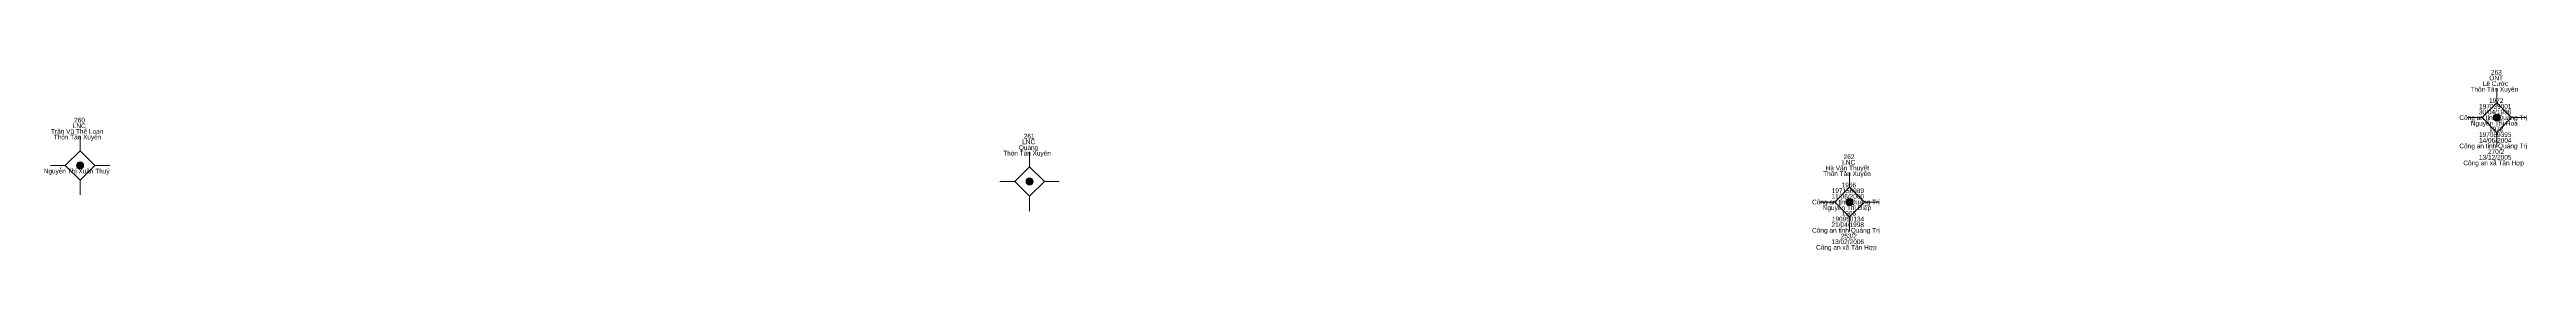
# Model space of a CAD drawing. Header units: metres. Extents: x 550999 to 552168, y 1840994 to 1841978.
# Drawn here: x 551125 to 551334.1, y 1841200.7 to 1841216 of the extents above; entities that cross this region are included whole.
import ezdxf
from ezdxf.enums import TextEntityAlignment as Align

# ---------------------------------------------------------------- set-up
doc = ezdxf.new("R2010")
doc.units = ezdxf.units.M
doc.header["$LTSCALE"] = 0.16
doc.layers.add('11', color=7, linetype='Continuous', lineweight=13)
doc.layers.add('15', color=7, linetype='Continuous')

msp = doc.modelspace()

# ---------------------------------------------------------------- hatches: boundary and pattern name
at = {"layer": '11'}
for points in [[(551331.9395, 1841211.97, 1), (551331.3395, 1841211.97, 1)], [(551127.8595, 1841207.92, 1), (551127.2595, 1841207.92, 1)], [(551208.0395, 1841206.56, 1), (551207.4395, 1841206.56, 1)], [(551277.2795, 1841204.82, 1), (551276.6795, 1841204.82, 1)]]:
    msp.add_hatch(color=256, dxfattribs=at).paths.add_polyline_path(points)

# ---------------------------------------------------------------- linework, layer by layer
for p, q in [((551331.64, 1841214.47), (551331.64, 1841213.22)), ((551127.56, 1841210.42), (551127.56, 1841209.17)), ((551330.39, 1841211.97), (551329.14, 1841211.97)), ((551331.64, 1841210.72), (551331.64, 1841209.47)), ((551334.14, 1841211.97), (551332.89, 1841211.97)), ((551207.74, 1841209.06), (551207.74, 1841207.81)), ((551126.31, 1841207.92), (551125.06, 1841207.92)), ((551127.56, 1841206.67), (551127.56, 1841205.42)), ((551130.06, 1841207.92), (551128.81, 1841207.92)), ((551206.49, 1841206.56), (551205.24, 1841206.56)), ((551210.24, 1841206.56), (551208.99, 1841206.56)), ((551276.98, 1841207.32), (551276.98, 1841206.07)), ((551207.74, 1841205.31), (551207.74, 1841204.06)), ((551275.73, 1841204.82), (551274.48, 1841204.82)), ((551279.48, 1841204.82), (551278.23, 1841204.82)), ((551276.98, 1841203.57), (551276.98, 1841202.32))]:
    msp.add_line(p, q, dxfattribs=at)
for points in [[(551331.64, 1841213.22), (551330.39, 1841211.97), (551331.64, 1841210.72), (551332.89, 1841211.97)], [(551127.56, 1841209.17), (551126.31, 1841207.92), (551127.56, 1841206.67), (551128.81, 1841207.92)], [(551207.74, 1841207.81), (551206.49, 1841206.56), (551207.74, 1841205.31), (551208.99, 1841206.56)], [(551276.98, 1841206.07), (551275.73, 1841204.82), (551276.98, 1841203.57), (551278.23, 1841204.82)]]:
    msp.add_lwpolyline(points, close=True, dxfattribs=at)
for centre in [(551331.6395, 1841211.97), (551127.5595, 1841207.92), (551207.7395, 1841206.56), (551276.9795, 1841204.82)]:
    msp.add_circle(centre, 0.3, dxfattribs=at)

# ---------------------------------------------------------------- texts
at = {"layer": '15'}
for s, width, p in [('Thôn Tân Xuyên', 0.85, (551331.425, 1841214.17)), ('Lê Cước', 0.85, (551331.53, 1841214.65)), ('ONT', 0.95, (551331.58, 1841215.13)), ('263', 0.85, (551331.6, 1841215.61)), ('30/04/1996', 0.9, (551331.49, 1841212.25)), ('197039001', 0.85, (551331.51, 1841212.73)), ('1972', 0.85, (551331.585, 1841213.21)), ('Trần Vũ Thế Loan', 0.9, (551127.315, 1841210.6)), ('Thôn Tân Xuyên', 0.85, (551127.345, 1841210.12)), ('LNC', 0.95, (551127.49, 1841211.08)), ('260', 0.85, (551127.515, 1841211.56)), ('261', 0.8, (551207.705, 1841210.2)), ('Công an tỉnh Quảng Trị', 0.9, (551331.33, 1841211.77)), ('Nguyễn Thị Hoa', 0.9, (551331.425, 1841211.29)), ('14/06/2004', 0.9, (551331.505, 1841209.85)), ('197089395', 0.85, (551331.505, 1841210.33)), ('1972', 0.85, (551331.585, 1841210.81)), ('Thôn Tân Xuyên', 0.85, (551207.525, 1841208.76)), ('Quang', 0.85, (551207.65, 1841209.24)), ('LNC', 0.95, (551207.67, 1841209.72)), ('LNC', 0.95, (551276.91, 1841207.98)), ('262', 0.85, (551276.935, 1841208.46)), ('Công an tỉnh Quảng Trị', 0.9, (551331.33, 1841209.37)), ('Công an xã Tân Hợp', 0.9, (551331.37, 1841207.93)), ('13/12/2005', 0.9, (551331.5, 1841208.41)), ('270/2', 0.85, (551331.575, 1841208.89)), ('Nguyễn Thị Xuân Thuý', 0.85, (551127.27, 1841207.24)), ('Thôn Tân Xuyên', 0.85, (551276.765, 1841207.02)), ('Hà Văn Thuyết', 0.9, (551276.79, 1841207.5)), ('197156989', 0.85, (551276.835, 1841205.58)), ('1966', 0.85, (551276.92, 1841206.06)), ('Công an tỉnh Quảng Trị', 0.9, (551276.67, 1841204.62)), ('Nguyễn Thị Điệp', 0.9, (551276.755, 1841204.14)), ('11/06/2000', 0.9, (551276.835, 1841205.1)), ('1966', 0.85, (551276.92, 1841203.66)), ('Công an tỉnh Quảng Trị', 0.9, (551276.67, 1841202.22)), ('21/04/1998', 0.9, (551276.825, 1841202.7)), ('190950134', 0.85, (551276.85, 1841203.18)), ('253/2', 0.85, (551276.915, 1841201.74)), ('Công an xã Tân Hợp', 0.9, (551276.71, 1841200.78)), ('13/02/2006', 0.9, (551276.83, 1841201.26))]:
    msp.add_text(s, height=0.4, dxfattribs=dict(at, width=width)).set_placement(p, align=Align.CENTER)

doc.saveas('drawing.dxf')
